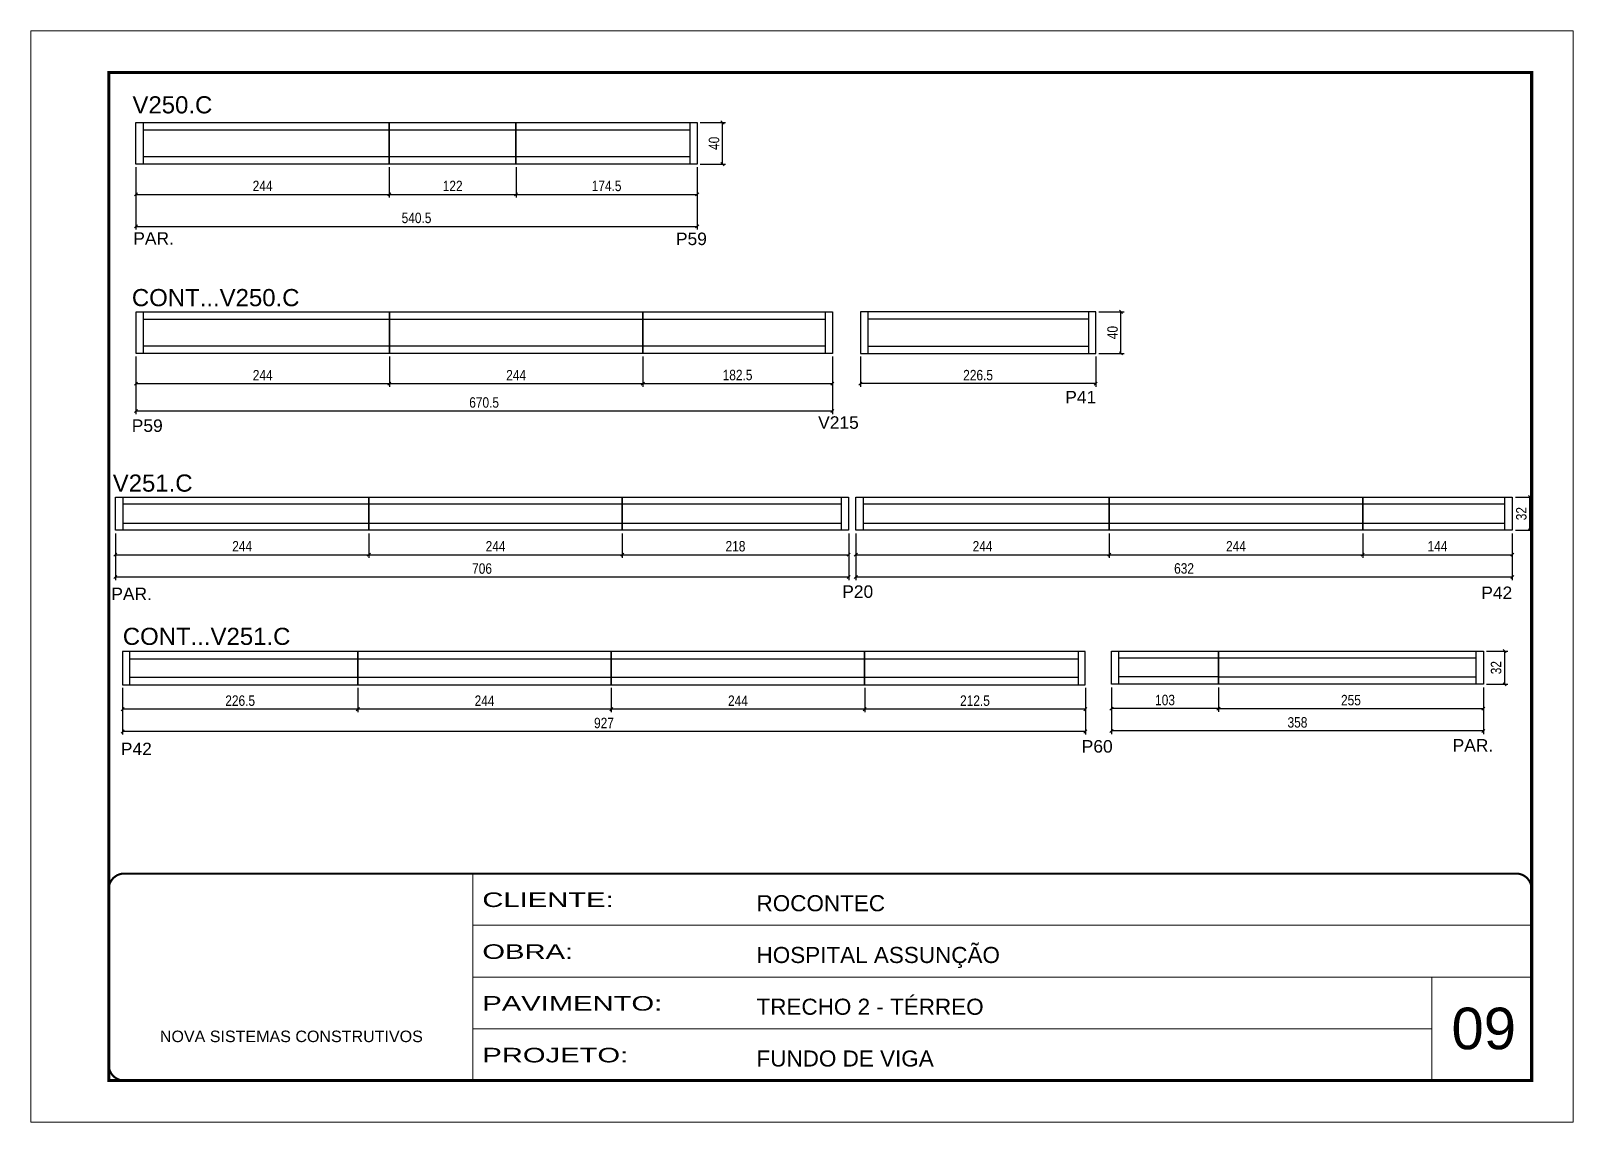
# Model space of a CAD drawing. Extents: x 2954 to 9234, y 774 to 9864.
# Drawn here: x 2954 to 4439, y 6517 to 7567 of the extents above; entities that cross this region are included whole.
import ezdxf

# ---------------------------------------------------------------- set-up
doc = ezdxf.new("R2010")
doc.units = 0
doc.linetypes.add('CONTINUO', pattern=[0])
doc.linetypes.add('DASHED', pattern=[0.75, 0.5, -0.25])
for name, color, linetype in [('5', 5, 'Continuous'), ('NOMENCLATURA', 7, 'Continuous'), ('Painéis', 200, 'Continuous'), ('SARR_2.2x7', 40, 'Continuous')]:
    doc.layers.add(name, color=color, linetype=linetype)
for name, color, linetype, lineweight in [('CARIMBO', 255, 'Continuous', 9), ('Escoras', 2, 'Continuous', 25), ('Folhas', 255, 'Continuous', 9), ('Romaneio', 3, 'Continuous', 13), ('SARRAFO DE PRESSAO', 251, 'DASHED', 9)]:
    doc.layers.add(name, color=color, linetype=linetype, lineweight=lineweight)
doc.styles.add('ARIAL', font='arial.ttf')
doc.styles.add('COTA TECNICA-50', font='techl___.ttf', dxfattribs={"height": 10})
doc.styles.get("Standard").update_dxf_attribs({"font": 'arial.ttf'})
doc.styles.add('Tecnologia', font='')
doc.styles.get('Tecnologia').set_extended_font_data('Forgotten Futurist')
doc.dimstyles.new('COTA PAINEL-50', dxfattribs={"dimtxt": 10, "dimasz": 3, "dimexe": 3, "dimexo": 3, "dimgap": 3, "dimtad": 1, "dimdec": 1, "dimzin": 12, "dimdsep": 46, "dimtxsty": 'COTA TECNICA-50', "dimblk1": 'OBLIQUE', "dimblk2": 'OBLIQUE', "dimsah": 1, "dimcen": 0.9, "dimclrd": 4, "dimclre": 4, "dimclrt": 240, "dimadec": 1, "dimazin": 3, "dimtfac": 1, "dimtdec": 1, "dimtmove": 0, "dimatfit": 3, "dimfxl": 1, "dimtolj": 1, "dimtzin": 12, "dimarcsym": 0})

msp = doc.modelspace()

# ---------------------------------------------------------------- texts
at = {"layer": '5', "linetype": 'Continuous'}
for s, rotation, p in [('PAR.', 0.00004, (3052.48, 7361.52)), ('P59', 0.00004, (3574.96, 7361.1)), ('P41', 0.00004, (3949.79, 7208.8)), ('P59', 0.00004, (3051.01, 7181.36)), ('V215', 0.00004, (3711.88, 7184.38)), ('PAR.', 359.99996, (3031.31, 7019.5)), ('P20', 359.99996, (3735.06, 7021.67)), ('P42', 359.99996, (4350.38, 7020.56)), ('P42', 359.99996, (3040.5, 6870.33)), ('P60', 359.99996, (3965.68, 6872.8)), ('PAR.', 359.99996, (4322.79, 6873.79))]:
    msp.add_text(s, height=12, rotation=rotation, dxfattribs=at).set_placement(p)
at = {"layer": 'CARIMBO', "style": 'ARIAL'}
msp.add_text('09', height=40, dxfattribs=at).set_placement((4321.72, 6587.36))
at = {"layer": 'NOMENCLATURA', "linetype": 'Continuous'}
for s, p in [('V250.C', (3051.7, 7487.82)), ('CONT...V250.C', (3051.15, 7302.32)), ('V251.C', (3032.71, 7123.86)), ('CONT...V251.C', (3042.41, 6976.39))]:
    msp.add_text(s, height=16.5, dxfattribs=at).set_placement(p)

# ---------------------------------------------------------------- blocks, each defined once
blk = doc.blocks.new('9999999999')
at = {"color": 30, "linetype": 'CONTINUO'}
for p, q in [((98564.6, 34230.2), (98564.6, 34429.4)), ((98564.6, 34379.6), (99584, 34379.6)), ((98564.6, 34329.8), (99488, 34329.8)), ((99584, 34329.8), (99488, 34329.8)), ((99488, 34329.8), (99488, 34230.2)), ((98564.6, 34280), (99488, 34280))]:
    blk.add_line(p, q, dxfattribs=at)
at = {"color": 30, "linetype": 'CONTINUO', "const_width": 2}
blk.add_lwpolyline([(99584, 34230.2), (99584, 34414.4, 0.414214), (99569, 34429.4), (98229, 34429.4, 0.414214), (98214, 34414.4), (98214, 34245.2, 0.414214), (98229, 34230.2), (99584, 34230.2)], format="xyb", dxfattribs=at)
at = {"layer": 'Folhas'}
blk.add_lwpolyline([(98139, 34190.2), (99624, 34190.2), (99624, 35240.2), (98139, 35240.2)], close=True, dxfattribs=at)
at = {"layer": 'Folhas', "color": 30, "const_width": 3}
blk.add_lwpolyline([(98214, 34230.2), (99584, 34230.2), (99584, 35200.2), (98214, 35200.2)], close=True, dxfattribs=at)
at = {"color": 7, "linetype": 'Continuous', "ltscale": 5, "style": 'ARIAL'}
for s, height, p in [('ROCONTEC', 15.48, (98837.7, 34393.1)), ('HOSPITAL ASSUNÇÃO', 15.483, (98837.7, 34343.3)), ('TRECHO 2 - TÉRREO', 15.483, (98837.7, 34293.5)), ('NOVA SISTEMAS CONSTRUTIVOS', 11.059, (98263.2, 34267.2)), ('FUNDO DE VIGA', 15.483, (98837.7, 34243.7))]:
    blk.add_text(s, height=height, dxfattribs=at).set_placement(p)
at = {"layer": 'Folhas', "color": 7, "style": 'Tecnologia', "width": 1.5}
for s, p in [('CLIENTE:', (98573.7, 34397.2)), ('OBRA:', (98573.7, 34347.3)), ('PAVIMENTO:', (98573.7, 34297.5)), ('PROJETO:', (98573.7, 34247.7))]:
    blk.add_text(s, height=14, dxfattribs=at).set_placement(p)
blk = doc.blocks.new('_Oblique')
at = {"color": 0, "linetype": 'ByBlock', "lineweight": -2}
blk.add_line((-0.5, -0.5), (0.5, 0.5), dxfattribs=at)
blk = doc.blocks.new('*D322')
at = {"layer": 'Defpoints', "color": 0, "linetype": 'ByBlock', "transparency": 16777216}
for p in [(3055.1, 7256.9), (3299.1, 7256.9), (3299.1, 7227.8)]:
    blk.add_point(p, dxfattribs=at)
at = {"layer": 'Escoras', "color": 4, "linetype": 'ByBlock', "lineweight": -2, "transparency": 16777216}
for p, q in [((3055.1, 7253.9), (3055.1, 7224.8)), ((3299.1, 7253.9), (3299.1, 7224.8)), ((3055.1, 7227.8), (3299.1, 7227.8))]:
    blk.add_line(p, q, dxfattribs=at)
at = {"layer": 'Escoras', "color": 4, "linetype": 'ByBlock', "lineweight": -2, "transparency": 16777216, "xscale": 3, "yscale": 3, "zscale": 3, "rotation": 180}
blk.add_blockref('_Oblique', (3055.1, 7227.8), dxfattribs=at)
at = {"layer": 'Escoras', "color": 4, "linetype": 'ByBlock', "lineweight": -2, "transparency": 16777216, "xscale": 3, "yscale": 3, "zscale": 3}
blk.add_blockref('_Oblique', (3299.1, 7227.8), dxfattribs=at)
at = {"layer": 'Escoras', "color": 240, "linetype": 'ByBlock', "transparency": 16777216, "insert": (3177.1, 7235.9), "char_height": 10, "attachment_point": 5, "style": 'COTA TECNICA-50'}
blk.add_mtext('\\A1;244', dxfattribs=at)
blk = doc.blocks.new('*D323')
at = {"layer": 'Defpoints', "color": 0, "linetype": 'ByBlock', "transparency": 16777216}
for p in [(3299.1, 7256.9), (3543.1, 7256.9), (3543.1, 7227.8)]:
    blk.add_point(p, dxfattribs=at)
at = {"layer": 'Escoras', "color": 4, "linetype": 'ByBlock', "lineweight": -2, "transparency": 16777216}
for p, q in [((3299.1, 7253.9), (3299.1, 7224.8)), ((3543.1, 7253.9), (3543.1, 7224.8)), ((3299.1, 7227.8), (3543.1, 7227.8))]:
    blk.add_line(p, q, dxfattribs=at)
at = {"layer": 'Escoras', "color": 4, "linetype": 'ByBlock', "lineweight": -2, "transparency": 16777216, "xscale": 3, "yscale": 3, "zscale": 3, "rotation": 180}
blk.add_blockref('_Oblique', (3299.1, 7227.8), dxfattribs=at)
at = {"layer": 'Escoras', "color": 4, "linetype": 'ByBlock', "lineweight": -2, "transparency": 16777216, "xscale": 3, "yscale": 3, "zscale": 3}
blk.add_blockref('_Oblique', (3543.1, 7227.8), dxfattribs=at)
at = {"layer": 'Escoras', "color": 240, "linetype": 'ByBlock', "transparency": 16777216, "insert": (3421.1, 7235.9), "char_height": 10, "attachment_point": 5, "style": 'COTA TECNICA-50'}
blk.add_mtext('\\A1;244', dxfattribs=at)
blk = doc.blocks.new('*D324')
at = {"layer": 'Defpoints', "color": 0, "linetype": 'ByBlock', "transparency": 16777216}
for p in [(3055, 7439), (3299, 7439), (3299, 7409.9)]:
    blk.add_point(p, dxfattribs=at)
at = {"layer": 'Escoras', "color": 4, "linetype": 'ByBlock', "lineweight": -2, "transparency": 16777216}
for p, q in [((3055, 7436), (3055, 7406.9)), ((3299, 7436), (3299, 7406.9)), ((3055, 7409.9), (3299, 7409.9))]:
    blk.add_line(p, q, dxfattribs=at)
at = {"layer": 'Escoras', "color": 4, "linetype": 'ByBlock', "lineweight": -2, "transparency": 16777216, "xscale": 3, "yscale": 3, "zscale": 3, "rotation": 180}
blk.add_blockref('_Oblique', (3055, 7409.9), dxfattribs=at)
at = {"layer": 'Escoras', "color": 4, "linetype": 'ByBlock', "lineweight": -2, "transparency": 16777216, "xscale": 3, "yscale": 3, "zscale": 3}
blk.add_blockref('_Oblique', (3299, 7409.9), dxfattribs=at)
at = {"layer": 'Escoras', "color": 240, "linetype": 'ByBlock', "transparency": 16777216, "insert": (3177, 7418), "char_height": 10, "attachment_point": 5, "style": 'COTA TECNICA-50'}
blk.add_mtext('\\A1;244', dxfattribs=at)
blk = doc.blocks.new('*D325')
at = {"layer": 'Defpoints', "color": 0, "linetype": 'ByBlock', "transparency": 16777216}
for p in [(3299, 7439), (3421, 7439), (3421, 7409.9)]:
    blk.add_point(p, dxfattribs=at)
at = {"layer": 'Escoras', "color": 4, "linetype": 'ByBlock', "lineweight": -2, "transparency": 16777216}
for p, q in [((3299, 7436), (3299, 7406.9)), ((3421, 7436), (3421, 7406.9)), ((3299, 7409.9), (3421, 7409.9))]:
    blk.add_line(p, q, dxfattribs=at)
at = {"layer": 'Escoras', "color": 4, "linetype": 'ByBlock', "lineweight": -2, "transparency": 16777216, "xscale": 3, "yscale": 3, "zscale": 3, "rotation": 180}
blk.add_blockref('_Oblique', (3299, 7409.9), dxfattribs=at)
at = {"layer": 'Escoras', "color": 4, "linetype": 'ByBlock', "lineweight": -2, "transparency": 16777216, "xscale": 3, "yscale": 3, "zscale": 3}
blk.add_blockref('_Oblique', (3421, 7409.9), dxfattribs=at)
at = {"layer": 'Escoras', "color": 240, "linetype": 'ByBlock', "transparency": 16777216, "insert": (3360, 7418), "char_height": 10, "attachment_point": 5, "style": 'COTA TECNICA-50'}
blk.add_mtext('\\A1;122', dxfattribs=at)
blk = doc.blocks.new('*D326')
at = {"layer": 'Defpoints', "color": 0, "linetype": 'ByBlock', "transparency": 16777216}
for p in [(3421, 7439), (3595.4, 7439), (3595.4, 7409.9)]:
    blk.add_point(p, dxfattribs=at)
at = {"layer": 'Escoras', "color": 4, "linetype": 'ByBlock', "lineweight": -2, "transparency": 16777216}
for p, q in [((3421, 7436), (3421, 7406.9)), ((3595.4, 7436), (3595.4, 7406.9)), ((3421, 7409.9), (3595.4, 7409.9))]:
    blk.add_line(p, q, dxfattribs=at)
at = {"layer": 'Escoras', "color": 4, "linetype": 'ByBlock', "lineweight": -2, "transparency": 16777216, "xscale": 3, "yscale": 3, "zscale": 3, "rotation": 180}
blk.add_blockref('_Oblique', (3421, 7409.9), dxfattribs=at)
at = {"layer": 'Escoras', "color": 4, "linetype": 'ByBlock', "lineweight": -2, "transparency": 16777216, "xscale": 3, "yscale": 3, "zscale": 3}
blk.add_blockref('_Oblique', (3595.4, 7409.9), dxfattribs=at)
at = {"layer": 'Escoras', "color": 240, "linetype": 'ByBlock', "transparency": 16777216, "insert": (3508.2, 7418), "char_height": 10, "attachment_point": 5, "style": 'COTA TECNICA-50'}
blk.add_mtext('\\A1;174.5', dxfattribs=at)
blk = doc.blocks.new('*D327')
at = {"layer": 'Defpoints', "color": 0, "linetype": 'ByBlock', "transparency": 16777216}
for p in [(3595.4, 7479), (3619.8, 7479), (3595.4, 7439)]:
    blk.add_point(p, dxfattribs=at)
at = {"layer": 'Escoras', "color": 4, "linetype": 'ByBlock', "lineweight": -2, "transparency": 16777216}
for p, q in [((3598.4, 7479), (3622.8, 7479)), ((3619.8, 7439), (3619.8, 7479)), ((3598.4, 7439), (3622.8, 7439))]:
    blk.add_line(p, q, dxfattribs=at)
at = {"layer": 'Escoras', "color": 4, "linetype": 'ByBlock', "lineweight": -2, "transparency": 16777216, "xscale": 3, "yscale": 3, "zscale": 3}
for p, rotation in [((3619.8, 7479), 90), ((3619.8, 7439), 270)]:
    blk.add_blockref('_Oblique', p, dxfattribs=dict(at, rotation=rotation))
at = {"layer": 'Escoras', "color": 240, "linetype": 'ByBlock', "transparency": 16777216, "insert": (3611.7, 7459), "char_height": 10, "attachment_point": 5, "rotation": 90, "style": 'COTA TECNICA-50'}
blk.add_mtext('\\A1;40', dxfattribs=at)
blk = doc.blocks.new('*D328')
at = {"layer": 'Defpoints', "color": 0, "linetype": 'ByBlock', "transparency": 16777216}
for p in [(3543.1, 7256.9), (3725.6, 7256.9), (3725.6, 7227.8)]:
    blk.add_point(p, dxfattribs=at)
at = {"layer": 'Escoras', "color": 4, "linetype": 'ByBlock', "lineweight": -2, "transparency": 16777216}
for p, q in [((3543.1, 7253.9), (3543.1, 7224.8)), ((3725.6, 7253.9), (3725.6, 7224.8)), ((3543.1, 7227.8), (3725.6, 7227.8))]:
    blk.add_line(p, q, dxfattribs=at)
at = {"layer": 'Escoras', "color": 4, "linetype": 'ByBlock', "lineweight": -2, "transparency": 16777216, "xscale": 3, "yscale": 3, "zscale": 3, "rotation": 180}
blk.add_blockref('_Oblique', (3543.1, 7227.8), dxfattribs=at)
at = {"layer": 'Escoras', "color": 4, "linetype": 'ByBlock', "lineweight": -2, "transparency": 16777216, "xscale": 3, "yscale": 3, "zscale": 3}
blk.add_blockref('_Oblique', (3725.6, 7227.8), dxfattribs=at)
at = {"layer": 'Escoras', "color": 240, "linetype": 'ByBlock', "transparency": 16777216, "insert": (3634.3, 7236), "char_height": 10, "attachment_point": 5, "style": 'COTA TECNICA-50'}
blk.add_mtext('\\A1;182.5', dxfattribs=at)
blk = doc.blocks.new('*D264')
at = {"layer": 'Defpoints', "color": 0, "linetype": 'ByBlock', "transparency": 16777216}
for p in [(3979.2, 7296.9), (4003.5, 7296.9), (3979.2, 7256.9)]:
    blk.add_point(p, dxfattribs=at)
at = {"layer": 'Escoras', "color": 4, "linetype": 'ByBlock', "lineweight": -2, "transparency": 16777216}
for p, q in [((3982.2, 7296.9), (4006.5, 7296.9)), ((4003.5, 7256.9), (4003.5, 7296.9)), ((3982.2, 7256.9), (4006.5, 7256.9))]:
    blk.add_line(p, q, dxfattribs=at)
at = {"layer": 'Escoras', "color": 4, "linetype": 'ByBlock', "lineweight": -2, "transparency": 16777216, "xscale": 3, "yscale": 3, "zscale": 3}
for p, rotation in [((4003.5, 7296.9), 90), ((4003.5, 7256.9), 270)]:
    blk.add_blockref('_Oblique', p, dxfattribs=dict(at, rotation=rotation))
at = {"layer": 'Escoras', "color": 240, "linetype": 'ByBlock', "transparency": 16777216, "insert": (3995.4, 7276.9), "char_height": 10, "attachment_point": 5, "rotation": 90, "style": 'COTA TECNICA-50'}
blk.add_mtext('\\A1;40', dxfattribs=at)
blk = doc.blocks.new('*D329')
at = {"layer": 'Defpoints', "color": 0, "linetype": 'ByBlock', "transparency": 16777216}
for p in [(3752.6, 7256.9), (3979.2, 7256.9), (3752.6, 7227.8)]:
    blk.add_point(p, dxfattribs=at)
at = {"layer": 'Escoras', "color": 4, "linetype": 'ByBlock', "lineweight": -2, "transparency": 16777216}
for p, q in [((3752.6, 7253.9), (3752.6, 7224.8)), ((3979.2, 7253.9), (3979.2, 7224.8)), ((3979.2, 7227.8), (3752.6, 7227.8))]:
    blk.add_line(p, q, dxfattribs=at)
at = {"layer": 'Escoras', "color": 4, "linetype": 'ByBlock', "lineweight": -2, "transparency": 16777216, "xscale": 3, "yscale": 3, "zscale": 3, "rotation": 180}
blk.add_blockref('_Oblique', (3752.6, 7227.8), dxfattribs=at)
at = {"layer": 'Escoras', "color": 4, "linetype": 'ByBlock', "lineweight": -2, "transparency": 16777216, "xscale": 3, "yscale": 3, "zscale": 3}
blk.add_blockref('_Oblique', (3979.2, 7227.8), dxfattribs=at)
at = {"layer": 'Escoras', "color": 240, "linetype": 'ByBlock', "transparency": 16777216, "insert": (3865.9, 7235.9), "char_height": 10, "attachment_point": 5, "style": 'COTA TECNICA-50'}
blk.add_mtext('\\A1;226.5', dxfattribs=at)
blk = doc.blocks.new('*D265')
at = {"layer": 'Defpoints', "color": 0, "linetype": 'ByBlock', "transparency": 16777216}
for p in [(3055.1, 7256.9), (3725.6, 7256.9), (3725.6, 7201.5)]:
    blk.add_point(p, dxfattribs=at)
at = {"layer": 'Escoras', "color": 4, "linetype": 'ByBlock', "lineweight": -2, "transparency": 16777216}
for p, q in [((3055.1, 7253.9), (3055.1, 7198.5)), ((3725.6, 7253.9), (3725.6, 7198.5)), ((3055.1, 7201.5), (3725.6, 7201.5))]:
    blk.add_line(p, q, dxfattribs=at)
at = {"layer": 'Escoras', "color": 4, "linetype": 'ByBlock', "lineweight": -2, "transparency": 16777216, "xscale": 3, "yscale": 3, "zscale": 3, "rotation": 180}
blk.add_blockref('_Oblique', (3055.1, 7201.5), dxfattribs=at)
at = {"layer": 'Escoras', "color": 4, "linetype": 'ByBlock', "lineweight": -2, "transparency": 16777216, "xscale": 3, "yscale": 3, "zscale": 3}
blk.add_blockref('_Oblique', (3725.6, 7201.5), dxfattribs=at)
at = {"layer": 'Escoras', "color": 240, "linetype": 'ByBlock', "transparency": 16777216, "insert": (3390.3, 7209.6), "char_height": 10, "attachment_point": 5, "style": 'COTA TECNICA-50'}
blk.add_mtext('\\A1;670.5', dxfattribs=at)
blk = doc.blocks.new('*D266')
at = {"layer": 'Defpoints', "color": 0, "linetype": 'ByBlock', "transparency": 16777216}
for p in [(3055, 7439), (3595.4, 7439), (3595.4, 7379.1)]:
    blk.add_point(p, dxfattribs=at)
at = {"layer": 'Escoras', "color": 4, "linetype": 'ByBlock', "lineweight": -2, "transparency": 16777216}
for p, q in [((3055, 7436), (3055, 7376.1)), ((3595.4, 7436), (3595.4, 7376.1)), ((3055, 7379.1), (3595.4, 7379.1))]:
    blk.add_line(p, q, dxfattribs=at)
at = {"layer": 'Escoras', "color": 4, "linetype": 'ByBlock', "lineweight": -2, "transparency": 16777216, "xscale": 3, "yscale": 3, "zscale": 3, "rotation": 180}
blk.add_blockref('_Oblique', (3055, 7379.1), dxfattribs=at)
at = {"layer": 'Escoras', "color": 4, "linetype": 'ByBlock', "lineweight": -2, "transparency": 16777216, "xscale": 3, "yscale": 3, "zscale": 3}
blk.add_blockref('_Oblique', (3595.4, 7379.1), dxfattribs=at)
at = {"layer": 'Escoras', "color": 240, "linetype": 'ByBlock', "transparency": 16777216, "insert": (3325.2, 7387.2), "char_height": 10, "attachment_point": 5, "style": 'COTA TECNICA-50'}
blk.add_mtext('\\A1;540.5', dxfattribs=at)
blk = doc.blocks.new('*D280')
at = {"layer": 'Defpoints', "color": 0, "linetype": 'ByBlock', "transparency": 16777216}
for p in [(3994.4, 6938.5), (4352.4, 6938.5), (3994.4, 6893.6)]:
    blk.add_point(p, dxfattribs=at)
at = {"layer": 'Romaneio', "color": 4, "linetype": 'ByBlock', "lineweight": -2, "transparency": 16777216}
for p, q in [((3994.4, 6935.5), (3994.4, 6890.6)), ((4352.4, 6935.5), (4352.4, 6890.6)), ((4352.4, 6893.6), (3994.4, 6893.6))]:
    blk.add_line(p, q, dxfattribs=at)
at = {"layer": 'Romaneio', "color": 4, "linetype": 'ByBlock', "lineweight": -2, "transparency": 16777216, "xscale": 3, "yscale": 3, "zscale": 3, "rotation": 180}
blk.add_blockref('_Oblique', (3994.4, 6893.6), dxfattribs=at)
at = {"layer": 'Romaneio', "color": 4, "linetype": 'ByBlock', "lineweight": -2, "transparency": 16777216, "xscale": 3, "yscale": 3, "zscale": 3}
blk.add_blockref('_Oblique', (4352.4, 6893.6), dxfattribs=at)
at = {"layer": 'Romaneio', "color": 240, "linetype": 'ByBlock', "transparency": 16777216, "insert": (4173.4, 6901.8), "char_height": 10, "attachment_point": 5, "style": 'COTA TECNICA-50'}
blk.add_mtext('\\A1;358', dxfattribs=at)
blk = doc.blocks.new('*D281')
at = {"layer": 'Defpoints', "color": 0, "linetype": 'Continuous', "transparency": 16777216}
for p in [(3994.4, 6938.5), (4097.4, 6938.5), (3994.4, 6915.1)]:
    blk.add_point(p, dxfattribs=at)
at = {"layer": 'Painéis', "color": 4, "linetype": 'Continuous', "lineweight": -2, "transparency": 16777216}
for p, q in [((3994.4, 6935.5), (3994.4, 6912.1)), ((4097.4, 6935.5), (4097.4, 6912.1)), ((4097.4, 6915.1), (3994.4, 6915.1))]:
    blk.add_line(p, q, dxfattribs=at)
at = {"layer": 'Painéis', "color": 4, "linetype": 'Continuous', "lineweight": -2, "transparency": 16777216, "xscale": 3, "yscale": 3, "zscale": 3, "rotation": 180}
blk.add_blockref('_Oblique', (3994.4, 6915.1), dxfattribs=at)
at = {"layer": 'Painéis', "color": 4, "linetype": 'Continuous', "lineweight": -2, "transparency": 16777216, "xscale": 3, "yscale": 3, "zscale": 3}
blk.add_blockref('_Oblique', (4097.4, 6915.1), dxfattribs=at)
at = {"layer": 'Painéis', "color": 240, "linetype": 'Continuous', "transparency": 16777216, "insert": (4045.9, 6923.3), "char_height": 10, "attachment_point": 5, "style": 'COTA TECNICA-50'}
blk.add_mtext('\\A1;103', dxfattribs=at)
blk = doc.blocks.new('*D282')
at = {"layer": 'Defpoints', "color": 0, "linetype": 'ByBlock', "transparency": 16777216}
for p in [(4097.4, 6938.5), (4352.4, 6938.5), (4352.4, 6915.1)]:
    blk.add_point(p, dxfattribs=at)
at = {"layer": 'Romaneio', "color": 4, "linetype": 'ByBlock', "lineweight": -2, "transparency": 16777216}
for p, q in [((4097.4, 6935.5), (4097.4, 6912.1)), ((4352.4, 6935.5), (4352.4, 6912.1)), ((4097.4, 6915.1), (4352.4, 6915.1))]:
    blk.add_line(p, q, dxfattribs=at)
at = {"layer": 'Romaneio', "color": 4, "linetype": 'ByBlock', "lineweight": -2, "transparency": 16777216, "xscale": 3, "yscale": 3, "zscale": 3, "rotation": 180}
blk.add_blockref('_Oblique', (4097.4, 6915.1), dxfattribs=at)
at = {"layer": 'Romaneio', "color": 4, "linetype": 'ByBlock', "lineweight": -2, "transparency": 16777216, "xscale": 3, "yscale": 3, "zscale": 3}
blk.add_blockref('_Oblique', (4352.4, 6915.1), dxfattribs=at)
at = {"layer": 'Romaneio', "color": 240, "linetype": 'ByBlock', "transparency": 16777216, "insert": (4224.9, 6923.2), "char_height": 10, "attachment_point": 5, "style": 'COTA TECNICA-50'}
blk.add_mtext('\\A1;255', dxfattribs=at)
blk = doc.blocks.new('*D283')
at = {"layer": 'Defpoints', "color": 0, "linetype": 'ByBlock', "transparency": 16777216}
for p in [(3756.7, 6938.1), (3969.2, 6938.1), (3756.7, 6914.6)]:
    blk.add_point(p, dxfattribs=at)
at = {"layer": 'Romaneio', "color": 4, "linetype": 'ByBlock', "lineweight": -2, "transparency": 16777216}
for p, q in [((3756.7, 6935.1), (3756.7, 6911.6)), ((3969.2, 6935.1), (3969.2, 6911.6)), ((3969.2, 6914.6), (3756.7, 6914.6))]:
    blk.add_line(p, q, dxfattribs=at)
at = {"layer": 'Romaneio', "color": 4, "linetype": 'ByBlock', "lineweight": -2, "transparency": 16777216, "xscale": 3, "yscale": 3, "zscale": 3, "rotation": 180}
blk.add_blockref('_Oblique', (3756.7, 6914.6), dxfattribs=at)
at = {"layer": 'Romaneio', "color": 4, "linetype": 'ByBlock', "lineweight": -2, "transparency": 16777216, "xscale": 3, "yscale": 3, "zscale": 3}
blk.add_blockref('_Oblique', (3969.2, 6914.6), dxfattribs=at)
at = {"layer": 'Romaneio', "color": 240, "linetype": 'ByBlock', "transparency": 16777216, "insert": (3862.9, 6922.7), "char_height": 10, "attachment_point": 5, "style": 'COTA TECNICA-50'}
blk.add_mtext('\\A1;212.5', dxfattribs=at)
blk = doc.blocks.new('*D284')
at = {"layer": 'Defpoints', "color": 0, "linetype": 'ByBlock', "transparency": 16777216}
for p in [(3512.7, 6938.1), (3756.7, 6938.1), (3512.7, 6914.6)]:
    blk.add_point(p, dxfattribs=at)
at = {"layer": 'Romaneio', "color": 4, "linetype": 'ByBlock', "lineweight": -2, "transparency": 16777216}
for p, q in [((3512.7, 6935.1), (3512.7, 6911.6)), ((3756.7, 6935.1), (3756.7, 6911.6)), ((3756.7, 6914.6), (3512.7, 6914.6))]:
    blk.add_line(p, q, dxfattribs=at)
at = {"layer": 'Romaneio', "color": 4, "linetype": 'ByBlock', "lineweight": -2, "transparency": 16777216, "xscale": 3, "yscale": 3, "zscale": 3, "rotation": 180}
blk.add_blockref('_Oblique', (3512.7, 6914.6), dxfattribs=at)
at = {"layer": 'Romaneio', "color": 4, "linetype": 'ByBlock', "lineweight": -2, "transparency": 16777216, "xscale": 3, "yscale": 3, "zscale": 3}
blk.add_blockref('_Oblique', (3756.7, 6914.6), dxfattribs=at)
at = {"layer": 'Romaneio', "color": 240, "linetype": 'ByBlock', "transparency": 16777216, "insert": (3634.7, 6922.7), "char_height": 10, "attachment_point": 5, "style": 'COTA TECNICA-50'}
blk.add_mtext('\\A1;244', dxfattribs=at)
blk = doc.blocks.new('*D285')
at = {"layer": 'Defpoints', "color": 0, "linetype": 'ByBlock', "transparency": 16777216}
for p in [(3042.2, 6938.1), (3969.2, 6938.1), (3042.2, 6893.1)]:
    blk.add_point(p, dxfattribs=at)
at = {"layer": 'Romaneio', "color": 4, "linetype": 'ByBlock', "lineweight": -2, "transparency": 16777216}
for p, q in [((3042.2, 6935.1), (3042.2, 6890.1)), ((3969.2, 6935.1), (3969.2, 6890.1)), ((3969.2, 6893.1), (3042.2, 6893.1))]:
    blk.add_line(p, q, dxfattribs=at)
at = {"layer": 'Romaneio', "color": 4, "linetype": 'ByBlock', "lineweight": -2, "transparency": 16777216, "xscale": 3, "yscale": 3, "zscale": 3, "rotation": 180}
blk.add_blockref('_Oblique', (3042.2, 6893.1), dxfattribs=at)
at = {"layer": 'Romaneio', "color": 4, "linetype": 'ByBlock', "lineweight": -2, "transparency": 16777216, "xscale": 3, "yscale": 3, "zscale": 3}
blk.add_blockref('_Oblique', (3969.2, 6893.1), dxfattribs=at)
at = {"layer": 'Romaneio', "color": 240, "linetype": 'ByBlock', "transparency": 16777216, "insert": (3505.7, 6901.2), "char_height": 10, "attachment_point": 5, "style": 'COTA TECNICA-50'}
blk.add_mtext('\\A1;927', dxfattribs=at)
blk = doc.blocks.new('*D236')
at = {"layer": 'Defpoints', "color": 0, "linetype": 'ByBlock', "transparency": 16777216}
for p in [(3748.2, 7086.7), (3992.2, 7086.7), (3992.2, 7063.2)]:
    blk.add_point(p, dxfattribs=at)
at = {"layer": 'Romaneio', "color": 4, "linetype": 'ByBlock', "lineweight": -2, "transparency": 16777216}
for p, q in [((3748.2, 7083.7), (3748.2, 7060.2)), ((3992.2, 7083.7), (3992.2, 7060.2)), ((3748.2, 7063.2), (3992.2, 7063.2))]:
    blk.add_line(p, q, dxfattribs=at)
at = {"layer": 'Romaneio', "color": 4, "linetype": 'ByBlock', "lineweight": -2, "transparency": 16777216, "xscale": 3, "yscale": 3, "zscale": 3, "rotation": 180}
blk.add_blockref('_Oblique', (3748.2, 7063.2), dxfattribs=at)
at = {"layer": 'Romaneio', "color": 4, "linetype": 'ByBlock', "lineweight": -2, "transparency": 16777216, "xscale": 3, "yscale": 3, "zscale": 3}
blk.add_blockref('_Oblique', (3992.2, 7063.2), dxfattribs=at)
at = {"layer": 'Romaneio', "color": 240, "linetype": 'ByBlock', "transparency": 16777216, "insert": (3870.2, 7071.3), "char_height": 10, "attachment_point": 5, "style": 'COTA TECNICA-50'}
blk.add_mtext('\\A1;244', dxfattribs=at)
blk = doc.blocks.new('*D237')
at = {"layer": 'Defpoints', "color": 0, "linetype": 'ByBlock', "transparency": 16777216}
for p in [(3992.2, 7086.7), (4236.2, 7086.7), (4236.2, 7063.2)]:
    blk.add_point(p, dxfattribs=at)
at = {"layer": 'Romaneio', "color": 4, "linetype": 'ByBlock', "lineweight": -2, "transparency": 16777216}
for p, q in [((3992.2, 7083.7), (3992.2, 7060.2)), ((4236.2, 7083.7), (4236.2, 7060.2)), ((3992.2, 7063.2), (4236.2, 7063.2))]:
    blk.add_line(p, q, dxfattribs=at)
at = {"layer": 'Romaneio', "color": 4, "linetype": 'ByBlock', "lineweight": -2, "transparency": 16777216, "xscale": 3, "yscale": 3, "zscale": 3, "rotation": 180}
blk.add_blockref('_Oblique', (3992.2, 7063.2), dxfattribs=at)
at = {"layer": 'Romaneio', "color": 4, "linetype": 'ByBlock', "lineweight": -2, "transparency": 16777216, "xscale": 3, "yscale": 3, "zscale": 3}
blk.add_blockref('_Oblique', (4236.2, 7063.2), dxfattribs=at)
at = {"layer": 'Romaneio', "color": 240, "linetype": 'ByBlock', "transparency": 16777216, "insert": (4114.2, 7071.3), "char_height": 10, "attachment_point": 5, "style": 'COTA TECNICA-50'}
blk.add_mtext('\\A1;244', dxfattribs=at)
blk = doc.blocks.new('*D238')
at = {"layer": 'Defpoints', "color": 0, "linetype": 'ByBlock', "transparency": 16777216}
for p in [(4236.2, 7086.7), (4380.2, 7086.7), (4380.2, 7063.2)]:
    blk.add_point(p, dxfattribs=at)
at = {"layer": 'Romaneio', "color": 4, "linetype": 'ByBlock', "lineweight": -2, "transparency": 16777216}
for p, q in [((4236.2, 7083.7), (4236.2, 7060.2)), ((4380.2, 7083.7), (4380.2, 7060.2)), ((4236.2, 7063.2), (4380.2, 7063.2))]:
    blk.add_line(p, q, dxfattribs=at)
at = {"layer": 'Romaneio', "color": 4, "linetype": 'ByBlock', "lineweight": -2, "transparency": 16777216, "xscale": 3, "yscale": 3, "zscale": 3, "rotation": 180}
blk.add_blockref('_Oblique', (4236.2, 7063.2), dxfattribs=at)
at = {"layer": 'Romaneio', "color": 4, "linetype": 'ByBlock', "lineweight": -2, "transparency": 16777216, "xscale": 3, "yscale": 3, "zscale": 3}
blk.add_blockref('_Oblique', (4380.2, 7063.2), dxfattribs=at)
at = {"layer": 'Romaneio', "color": 240, "linetype": 'ByBlock', "transparency": 16777216, "insert": (4308.2, 7071.3), "char_height": 10, "attachment_point": 5, "style": 'COTA TECNICA-50'}
blk.add_mtext('\\A1;144', dxfattribs=at)
blk = doc.blocks.new('*D239')
at = {"layer": 'Defpoints', "color": 0, "linetype": 'ByBlock', "transparency": 16777216}
for p in [(3748.2, 7086.7), (4380.2, 7086.7), (3748.2, 7041.7)]:
    blk.add_point(p, dxfattribs=at)
at = {"layer": 'Romaneio', "color": 4, "linetype": 'ByBlock', "lineweight": -2, "transparency": 16777216}
for p, q in [((3748.2, 7083.7), (3748.2, 7038.7)), ((4380.2, 7083.7), (4380.2, 7038.7)), ((4380.2, 7041.7), (3748.2, 7041.7))]:
    blk.add_line(p, q, dxfattribs=at)
at = {"layer": 'Romaneio', "color": 4, "linetype": 'ByBlock', "lineweight": -2, "transparency": 16777216, "xscale": 3, "yscale": 3, "zscale": 3, "rotation": 180}
blk.add_blockref('_Oblique', (3748.2, 7041.7), dxfattribs=at)
at = {"layer": 'Romaneio', "color": 4, "linetype": 'ByBlock', "lineweight": -2, "transparency": 16777216, "xscale": 3, "yscale": 3, "zscale": 3}
blk.add_blockref('_Oblique', (4380.2, 7041.7), dxfattribs=at)
at = {"layer": 'Romaneio', "color": 240, "linetype": 'ByBlock', "transparency": 16777216, "insert": (4064.2, 7049.9), "char_height": 10, "attachment_point": 5, "style": 'COTA TECNICA-50'}
blk.add_mtext('\\A1;632', dxfattribs=at)
blk = doc.blocks.new('*D240')
at = {"layer": 'Defpoints', "color": 0, "linetype": 'ByBlock', "transparency": 16777216}
for p in [(3035.3, 7086.7), (3279.3, 7086.7), (3279.3, 7063.2)]:
    blk.add_point(p, dxfattribs=at)
at = {"layer": 'Romaneio', "color": 4, "linetype": 'ByBlock', "lineweight": -2, "transparency": 16777216}
for p, q in [((3035.3, 7083.7), (3035.3, 7060.2)), ((3279.3, 7083.7), (3279.3, 7060.2)), ((3035.3, 7063.2), (3279.3, 7063.2))]:
    blk.add_line(p, q, dxfattribs=at)
at = {"layer": 'Romaneio', "color": 4, "linetype": 'ByBlock', "lineweight": -2, "transparency": 16777216, "xscale": 3, "yscale": 3, "zscale": 3, "rotation": 180}
blk.add_blockref('_Oblique', (3035.3, 7063.2), dxfattribs=at)
at = {"layer": 'Romaneio', "color": 4, "linetype": 'ByBlock', "lineweight": -2, "transparency": 16777216, "xscale": 3, "yscale": 3, "zscale": 3}
blk.add_blockref('_Oblique', (3279.3, 7063.2), dxfattribs=at)
at = {"layer": 'Romaneio', "color": 240, "linetype": 'ByBlock', "transparency": 16777216, "insert": (3157.3, 7071.3), "char_height": 10, "attachment_point": 5, "style": 'COTA TECNICA-50'}
blk.add_mtext('\\A1;244', dxfattribs=at)
blk = doc.blocks.new('*D241')
at = {"layer": 'Defpoints', "color": 0, "linetype": 'ByBlock', "transparency": 16777216}
for p in [(3279.3, 7086.7), (3523.3, 7086.7), (3523.3, 7063.2)]:
    blk.add_point(p, dxfattribs=at)
at = {"layer": 'Romaneio', "color": 4, "linetype": 'ByBlock', "lineweight": -2, "transparency": 16777216}
for p, q in [((3279.3, 7083.7), (3279.3, 7060.2)), ((3523.3, 7083.7), (3523.3, 7060.2)), ((3279.3, 7063.2), (3523.3, 7063.2))]:
    blk.add_line(p, q, dxfattribs=at)
at = {"layer": 'Romaneio', "color": 4, "linetype": 'ByBlock', "lineweight": -2, "transparency": 16777216, "xscale": 3, "yscale": 3, "zscale": 3, "rotation": 180}
blk.add_blockref('_Oblique', (3279.3, 7063.2), dxfattribs=at)
at = {"layer": 'Romaneio', "color": 4, "linetype": 'ByBlock', "lineweight": -2, "transparency": 16777216, "xscale": 3, "yscale": 3, "zscale": 3}
blk.add_blockref('_Oblique', (3523.3, 7063.2), dxfattribs=at)
at = {"layer": 'Romaneio', "color": 240, "linetype": 'ByBlock', "transparency": 16777216, "insert": (3401.3, 7071.3), "char_height": 10, "attachment_point": 5, "style": 'COTA TECNICA-50'}
blk.add_mtext('\\A1;244', dxfattribs=at)
blk = doc.blocks.new('*D242')
at = {"layer": 'Defpoints', "color": 0, "linetype": 'ByBlock', "transparency": 16777216}
for p in [(3523.3, 7086.7), (3741.3, 7086.7), (3741.3, 7063.2)]:
    blk.add_point(p, dxfattribs=at)
at = {"layer": 'Romaneio', "color": 4, "linetype": 'ByBlock', "lineweight": -2, "transparency": 16777216}
for p, q in [((3523.3, 7083.7), (3523.3, 7060.2)), ((3741.3, 7083.7), (3741.3, 7060.2)), ((3523.3, 7063.2), (3741.3, 7063.2))]:
    blk.add_line(p, q, dxfattribs=at)
at = {"layer": 'Romaneio', "color": 4, "linetype": 'ByBlock', "lineweight": -2, "transparency": 16777216, "xscale": 3, "yscale": 3, "zscale": 3, "rotation": 180}
blk.add_blockref('_Oblique', (3523.3, 7063.2), dxfattribs=at)
at = {"layer": 'Romaneio', "color": 4, "linetype": 'ByBlock', "lineweight": -2, "transparency": 16777216, "xscale": 3, "yscale": 3, "zscale": 3}
blk.add_blockref('_Oblique', (3741.3, 7063.2), dxfattribs=at)
at = {"layer": 'Romaneio', "color": 240, "linetype": 'ByBlock', "transparency": 16777216, "insert": (3632.3, 7071.3), "char_height": 10, "attachment_point": 5, "style": 'COTA TECNICA-50'}
blk.add_mtext('\\A1;218', dxfattribs=at)
blk = doc.blocks.new('*D243')
at = {"layer": 'Defpoints', "color": 0, "linetype": 'ByBlock', "transparency": 16777216}
for p in [(3035.3, 7086.7), (3741.3, 7086.7), (3035.3, 7041.7)]:
    blk.add_point(p, dxfattribs=at)
at = {"layer": 'Romaneio', "color": 4, "linetype": 'ByBlock', "lineweight": -2, "transparency": 16777216}
for p, q in [((3035.3, 7083.7), (3035.3, 7038.7)), ((3741.3, 7083.7), (3741.3, 7038.7)), ((3741.3, 7041.7), (3035.3, 7041.7))]:
    blk.add_line(p, q, dxfattribs=at)
at = {"layer": 'Romaneio', "color": 4, "linetype": 'ByBlock', "lineweight": -2, "transparency": 16777216, "xscale": 3, "yscale": 3, "zscale": 3, "rotation": 180}
blk.add_blockref('_Oblique', (3035.3, 7041.7), dxfattribs=at)
at = {"layer": 'Romaneio', "color": 4, "linetype": 'ByBlock', "lineweight": -2, "transparency": 16777216, "xscale": 3, "yscale": 3, "zscale": 3}
blk.add_blockref('_Oblique', (3741.3, 7041.7), dxfattribs=at)
at = {"layer": 'Romaneio', "color": 240, "linetype": 'ByBlock', "transparency": 16777216, "insert": (3388.3, 7049.8), "char_height": 10, "attachment_point": 5, "style": 'COTA TECNICA-50'}
blk.add_mtext('\\A1;706', dxfattribs=at)
blk = doc.blocks.new('*D244')
at = {"layer": 'Defpoints', "color": 0, "linetype": 'ByBlock', "transparency": 16777216}
for p in [(4352.4, 6970.5), (4352.4, 6938.5), (4372.9, 6938.5)]:
    blk.add_point(p, dxfattribs=at)
at = {"layer": 'Romaneio', "color": 4, "linetype": 'ByBlock', "lineweight": -2, "transparency": 16777216}
for p, q in [((4355.4, 6970.5), (4375.9, 6970.5)), ((4372.9, 6970.5), (4372.9, 6938.5)), ((4355.4, 6938.5), (4375.9, 6938.5))]:
    blk.add_line(p, q, dxfattribs=at)
at = {"layer": 'Romaneio', "color": 4, "linetype": 'ByBlock', "lineweight": -2, "transparency": 16777216, "xscale": 3, "yscale": 3, "zscale": 3}
for p, rotation in [((4372.9, 6970.5), 90), ((4372.9, 6938.5), 270)]:
    blk.add_blockref('_Oblique', p, dxfattribs=dict(at, rotation=rotation))
at = {"layer": 'Romaneio', "color": 240, "linetype": 'ByBlock', "transparency": 16777216, "insert": (4364.7, 6954.5), "char_height": 10, "attachment_point": 5, "rotation": 90, "style": 'COTA TECNICA-50'}
blk.add_mtext('\\A1;32', dxfattribs=at)
blk = doc.blocks.new('*D245')
at = {"layer": 'Defpoints', "color": 0, "linetype": 'ByBlock', "transparency": 16777216}
for p in [(4380.2, 7118.7), (4397.2, 7118.7), (4380.2, 7086.7)]:
    blk.add_point(p, dxfattribs=at)
at = {"layer": 'Romaneio', "color": 4, "linetype": 'ByBlock', "lineweight": -2, "transparency": 16777216}
for p, q in [((4383.2, 7118.7), (4400.2, 7118.7)), ((4397.2, 7086.7), (4397.2, 7118.7)), ((4383.2, 7086.7), (4400.2, 7086.7))]:
    blk.add_line(p, q, dxfattribs=at)
at = {"layer": 'Romaneio', "color": 4, "linetype": 'ByBlock', "lineweight": -2, "transparency": 16777216, "xscale": 3, "yscale": 3, "zscale": 3}
for p, rotation in [((4397.2, 7118.7), 90), ((4397.2, 7086.7), 270)]:
    blk.add_blockref('_Oblique', p, dxfattribs=dict(at, rotation=rotation))
at = {"layer": 'Romaneio', "color": 240, "linetype": 'ByBlock', "transparency": 16777216, "insert": (4389, 7102.7), "char_height": 10, "attachment_point": 5, "rotation": 90, "style": 'COTA TECNICA-50'}
blk.add_mtext('\\A1;32', dxfattribs=at)
blk = doc.blocks.new('*D286')
at = {"layer": 'Defpoints', "color": 0, "linetype": 'ByBlock', "transparency": 16777216}
for p in [(3268.7, 6938.1), (3512.7, 6938.1), (3268.7, 6914.6)]:
    blk.add_point(p, dxfattribs=at)
at = {"layer": 'Escoras', "color": 4, "linetype": 'ByBlock', "lineweight": -2, "transparency": 16777216}
for p, q in [((3268.7, 6935.1), (3268.7, 6911.6)), ((3512.7, 6935.1), (3512.7, 6911.6)), ((3512.7, 6914.6), (3268.7, 6914.6))]:
    blk.add_line(p, q, dxfattribs=at)
at = {"layer": 'Escoras', "color": 4, "linetype": 'ByBlock', "lineweight": -2, "transparency": 16777216, "xscale": 3, "yscale": 3, "zscale": 3, "rotation": 180}
blk.add_blockref('_Oblique', (3268.7, 6914.6), dxfattribs=at)
at = {"layer": 'Escoras', "color": 4, "linetype": 'ByBlock', "lineweight": -2, "transparency": 16777216, "xscale": 3, "yscale": 3, "zscale": 3}
blk.add_blockref('_Oblique', (3512.7, 6914.6), dxfattribs=at)
at = {"layer": 'Escoras', "color": 240, "linetype": 'ByBlock', "transparency": 16777216, "insert": (3390.7, 6922.7), "char_height": 10, "attachment_point": 5, "style": 'COTA TECNICA-50'}
blk.add_mtext('\\A1;244', dxfattribs=at)
blk = doc.blocks.new('*D246')
at = {"layer": 'Defpoints', "color": 0, "linetype": 'ByBlock', "transparency": 16777216}
for p in [(3042.2, 6938.1), (3268.7, 6938.1), (3042.2, 6914.6)]:
    blk.add_point(p, dxfattribs=at)
at = {"layer": 'Escoras', "color": 4, "linetype": 'ByBlock', "lineweight": -2, "transparency": 16777216}
for p, q in [((3042.2, 6935.1), (3042.2, 6911.6)), ((3268.7, 6935.1), (3268.7, 6911.6)), ((3268.7, 6914.6), (3042.2, 6914.6))]:
    blk.add_line(p, q, dxfattribs=at)
at = {"layer": 'Escoras', "color": 4, "linetype": 'ByBlock', "lineweight": -2, "transparency": 16777216, "xscale": 3, "yscale": 3, "zscale": 3, "rotation": 180}
blk.add_blockref('_Oblique', (3042.2, 6914.6), dxfattribs=at)
at = {"layer": 'Escoras', "color": 4, "linetype": 'ByBlock', "lineweight": -2, "transparency": 16777216, "xscale": 3, "yscale": 3, "zscale": 3}
blk.add_blockref('_Oblique', (3268.7, 6914.6), dxfattribs=at)
at = {"layer": 'Escoras', "color": 240, "linetype": 'ByBlock', "transparency": 16777216, "insert": (3155.4, 6922.7), "char_height": 10, "attachment_point": 5, "style": 'COTA TECNICA-50'}
blk.add_mtext('\\A1;226.5', dxfattribs=at)

# ---------------------------------------------------------------- dimensions: what is measured, and where the dimension line sits
at = {"layer": 'Escoras', "linetype": 'ByBlock'}
for p1, p2, picture, middle in [((3595.44, 7438.99), (3595.44, 7478.99), '*D327', (3611.7, 7458.99)), ((3979.16, 7256.93), (3979.16, 7296.93), '*D264', (3995.43, 7276.93))]:
    dim = msp.add_aligned_dim(p1=p1, p2=p2, distance=-24.36, dimstyle='COTA PAINEL-50', override={"dimarcsym": 1}, dxfattribs=at)
    dim.commit()
    dim.dimension.update_dxf_attribs({"geometry": picture, "text_midpoint": middle})
for base, p1, p2, picture, middle in [((3298.96, 7409.9), (3054.96, 7438.99), (3298.96, 7438.99), '*D324', (3176.96, 7417.97)), ((3595.44, 7379.1), (3054.96, 7438.99), (3595.44, 7438.99), '*D266', (3325.2, 7387.21)), ((3420.96, 7409.9), (3298.96, 7438.99), (3420.96, 7438.99), '*D325', (3359.96, 7417.96)), ((3595.44, 7409.9), (3420.96, 7438.99), (3595.44, 7438.99), '*D326', (3508.2, 7418.01)), ((3299.11, 7227.84), (3055.11, 7256.93), (3299.11, 7256.93), '*D322', (3177.11, 7235.91)), ((3725.59, 7201.53), (3055.11, 7256.93), (3725.59, 7256.93), '*D265', (3390.35, 7209.64)), ((3543.11, 7227.84), (3299.11, 7256.93), (3543.11, 7256.93), '*D323', (3421.11, 7235.91)), ((3725.59, 7227.84), (3543.11, 7256.93), (3725.59, 7256.93), '*D328', (3634.35, 7235.97))]:
    dim = msp.add_linear_dim(base=base, p1=p1, p2=p2, dimstyle='COTA PAINEL-50', override={"dimarcsym": 1}, dxfattribs=at)
    dim.commit()
    dim.dimension.update_dxf_attribs({"geometry": picture, "text_midpoint": middle})
for base, p1, p2, picture, middle in [((3752.64, 7227.84), (3979.16, 7256.93), (3752.64, 7256.93), '*D329', (3865.9, 7235.95)), ((3042.16, 6914.6), (3268.66, 6938.06), (3042.16, 6938.06), '*D246', (3155.41, 6922.71)), ((3268.66, 6914.6), (3512.66, 6938.06), (3268.66, 6938.06), '*D286', (3390.66, 6922.68))]:
    dim = msp.add_linear_dim(base=base, p1=p1, p2=p2, angle=180, dimstyle='COTA PAINEL-50', override={"dimarcsym": 1}, dxfattribs=at)
    dim.commit()
    dim.dimension.update_dxf_attribs({"geometry": picture, "text_midpoint": middle})
at = {"layer": 'Painéis', "linetype": 'Continuous'}
dim = msp.add_linear_dim(base=(3994.41, 6915.07), p1=(4097.43, 6938.53), p2=(3994.41, 6938.53), dimstyle='COTA PAINEL-50', override={"dimarcsym": 1}, dxfattribs=at)
dim.commit()
dim.dimension.update_dxf_attribs({"geometry": '*D281', "text_midpoint": (4045.92, 6923.29)})
at = {"layer": 'Romaneio', "linetype": 'ByBlock'}
dim = msp.add_aligned_dim(p1=(4380.21, 7086.66), p2=(4380.21, 7118.66), distance=-16.98, dimstyle='COTA PAINEL-50', override={"dimarcsym": 1}, dxfattribs=at)
dim.commit()
dim.dimension.update_dxf_attribs({"geometry": '*D245', "text_midpoint": (4388.97, 7102.66)})
for base, p1, p2, override, picture, middle in [((3279.28, 7063.2), (3035.28, 7086.66), (3279.28, 7086.66), {"dimtmove": 1, "dimarcsym": 1}, '*D240', (3157.28, 7071.27)), ((3035.28, 7041.7), (3741.28, 7086.66), (3035.28, 7086.66), {"dimtmove": 1, "dimarcsym": 1}, '*D243', (3388.28, 7049.8)), ((3523.28, 7063.2), (3279.28, 7086.66), (3523.28, 7086.66), {"dimtmove": 1, "dimarcsym": 1}, '*D241', (3401.28, 7071.27)), ((3741.28, 7063.2), (3523.28, 7086.66), (3741.28, 7086.66), {"dimtmove": 1, "dimarcsym": 1}, '*D242', (3632.28, 7071.29)), ((3992.21, 7063.2), (3748.21, 7086.66), (3992.21, 7086.66), {"dimtmove": 1, "dimarcsym": 1}, '*D236', (3870.21, 7071.27)), ((3748.21, 7041.7), (4380.21, 7086.66), (3748.21, 7086.66), {"dimtmove": 1, "dimarcsym": 1}, '*D239', (4064.21, 7049.92)), ((4236.21, 7063.2), (3992.21, 7086.66), (4236.21, 7086.66), {"dimtmove": 1, "dimarcsym": 1}, '*D237', (4114.21, 7071.27)), ((4380.21, 7063.2), (4236.21, 7086.66), (4380.21, 7086.66), {"dimtmove": 1, "dimarcsym": 1}, '*D238', (4308.21, 7071.27)), ((3994.41, 6893.57), (4352.43, 6938.53), (3994.41, 6938.53), {"dimarcsym": 1}, '*D280', (4173.42, 6901.81)), ((4352.43, 6915.07), (4097.43, 6938.53), (4352.43, 6938.53), {"dimarcsym": 1}, '*D282', (4224.93, 6923.18))]:
    dim = msp.add_linear_dim(base=base, p1=p1, p2=p2, dimstyle='COTA PAINEL-50', override=override, dxfattribs=at)
    dim.commit()
    dim.dimension.update_dxf_attribs({"geometry": picture, "text_midpoint": middle})
for base, p1, p2, angle, override, picture, middle in [((4372.91, 6938.53), (4352.43, 6970.53), (4352.43, 6938.53), 90, {"dimarcsym": 1}, '*D244', (4364.69, 6954.53)), ((3042.16, 6893.11), (3969.16, 6938.06), (3042.16, 6938.06), 180, {"dimtmove": 1, "dimarcsym": 1}, '*D285', (3505.66, 6901.21)), ((3512.66, 6914.6), (3756.66, 6938.06), (3512.66, 6938.06), 180, {"dimtmove": 1, "dimarcsym": 1}, '*D284', (3634.66, 6922.68)), ((3756.66, 6914.6), (3969.16, 6938.06), (3756.66, 6938.06), 180, {"dimarcsym": 1}, '*D283', (3862.91, 6922.71))]:
    dim = msp.add_linear_dim(base=base, p1=p1, p2=p2, angle=angle, dimstyle='COTA PAINEL-50', override=override, dxfattribs=at)
    dim.commit()
    dim.dimension.update_dxf_attribs({"geometry": picture, "text_midpoint": middle})

# ---------------------------------------------------------------- linework, layer by layer
at = {"layer": 'Painéis', "linetype": 'Continuous'}
for p, q in [((3994.41, 6970.53), (4097.43, 6970.53)), ((3994.41, 6938.53), (3994.41, 6970.53)), ((4097.43, 6970.53), (4097.43, 6938.53)), ((4097.43, 6938.53), (3994.41, 6938.53))]:
    msp.add_line(p, q, dxfattribs=at)
for points in [[(3054.96, 7478.99), (3298.96, 7478.99), (3298.96, 7438.99), (3054.96, 7438.99)], [(3298.96, 7478.99), (3420.96, 7478.99), (3420.96, 7438.99), (3298.96, 7438.99)], [(3420.96, 7478.99), (3595.44, 7478.99), (3595.44, 7438.99), (3420.96, 7438.99)], [(3055.11, 7296.93), (3299.11, 7296.93), (3299.11, 7256.93), (3055.11, 7256.93)], [(3299.11, 7296.93), (3543.11, 7296.93), (3543.11, 7256.93), (3299.11, 7256.93)], [(3543.11, 7296.93), (3725.59, 7296.93), (3725.59, 7256.93), (3543.11, 7256.93)], [(3979.16, 7296.93), (3752.64, 7296.93), (3752.64, 7256.93), (3979.16, 7256.93)], [(3035.28, 7118.66), (3279.28, 7118.66), (3279.28, 7086.66), (3035.28, 7086.66)], [(3279.28, 7118.66), (3523.28, 7118.66), (3523.28, 7086.66), (3279.28, 7086.66)], [(3523.28, 7086.66), (3523.28, 7118.66), (3741.28, 7118.66), (3741.28, 7086.66)], [(3748.21, 7118.66), (3992.21, 7118.66), (3992.21, 7086.66), (3748.21, 7086.66)], [(3992.21, 7118.66), (4236.21, 7118.66), (4236.21, 7086.66), (3992.21, 7086.66)], [(4236.21, 7086.66), (4236.21, 7118.66), (4380.21, 7118.66), (4380.21, 7086.66)], [(3268.66, 6938.06), (3268.66, 6970.06), (3042.16, 6970.06), (3042.16, 6938.06)], [(3512.66, 6970.06), (3268.66, 6970.06), (3268.66, 6938.06), (3512.66, 6938.06)], [(3756.66, 6970.06), (3512.66, 6970.06), (3512.66, 6938.06), (3756.66, 6938.06)], [(3512.66, 6970.06), (3512.66, 6970.06), (3512.66, 6938.06), (3512.66, 6938.06)], [(3969.16, 6970.06), (3756.66, 6970.06), (3756.66, 6938.06), (3969.16, 6938.06)], [(4352.43, 6938.53), (4097.43, 6938.53), (4097.43, 6970.53), (4352.43, 6970.53)]]:
    msp.add_lwpolyline(points, close=True, dxfattribs=at)
at = {"layer": 'SARR_2.2x7', "linetype": 'Continuous'}
for p, q in [((3061.96, 7478.99), (3061.96, 7438.99)), ((3061.96, 7471.99), (3298.96, 7471.99)), ((3298.96, 7471.99), (3420.96, 7471.99)), ((3420.96, 7471.99), (3588.44, 7471.99)), ((3588.41, 7478.99), (3588.41, 7438.99)), ((3299, 7445.99), (3062, 7445.99)), ((3421, 7445.99), (3299, 7445.99)), ((3588.48, 7445.99), (3421, 7445.99)), ((3062.11, 7296.93), (3062.11, 7256.93)), ((3718.55, 7296.93), (3718.55, 7256.93)), ((3759.68, 7296.93), (3759.68, 7256.93)), ((3972.13, 7296.93), (3972.13, 7256.93)), ((3062.11, 7289.93), (3299.11, 7289.93)), ((3299.11, 7289.93), (3543.11, 7289.93)), ((3543.11, 7289.93), (3718.59, 7289.93)), ((3972.13, 7289.93), (3759.64, 7289.93)), ((3299.14, 7263.93), (3062.14, 7263.93)), ((3543.14, 7263.93), (3299.14, 7263.93)), ((3718.62, 7263.93), (3543.14, 7263.93)), ((3759.61, 7263.93), (3972.13, 7263.93)), ((3042.28, 7118.66), (3042.28, 7086.66)), ((3734.28, 7086.66), (3734.28, 7118.66)), ((3755.21, 7118.66), (3755.21, 7086.66)), ((4373.21, 7086.66), (4373.21, 7118.66)), ((3279.28, 7111.66), (3042.28, 7111.66)), ((3523.28, 7111.66), (3279.28, 7111.66)), ((3734.28, 7111.66), (3523.28, 7111.66)), ((3992.21, 7111.66), (3755.21, 7111.66)), ((4236.21, 7111.66), (3992.21, 7111.66)), ((4373.21, 7111.66), (4236.21, 7111.66)), ((3042.28, 7093.66), (3279.28, 7093.66)), ((3279.28, 7093.66), (3523.28, 7093.66)), ((3523.28, 7093.66), (3734.28, 7093.66)), ((3755.21, 7093.66), (3992.21, 7093.66)), ((3992.21, 7093.66), (4236.21, 7093.66)), ((4236.21, 7093.66), (4373.21, 7093.66)), ((3049.16, 6938.06), (3049.16, 6970.06)), ((3962.16, 6970.06), (3962.16, 6938.06)), ((4001.41, 6938.53), (4001.41, 6970.53)), ((4345.43, 6938.53), (4345.43, 6970.53)), ((3049.16, 6963.06), (3268.66, 6963.06)), ((3268.66, 6963.06), (3512.66, 6963.06)), ((3512.66, 6963.06), (3756.66, 6963.06)), ((3756.66, 6963.06), (3962.16, 6963.06)), ((4097.43, 6963.53), (4001.41, 6963.53)), ((4345.43, 6963.53), (4097.43, 6963.53)), ((3268.66, 6945.06), (3049.16, 6945.06)), ((3512.66, 6945.06), (3268.66, 6945.06)), ((3756.66, 6945.06), (3512.66, 6945.06)), ((3962.16, 6945.06), (3756.66, 6945.06)), ((4097.43, 6945.53), (4001.41, 6945.53)), ((4097.43, 6945.53), (4345.43, 6945.53))]:
    msp.add_line(p, q, dxfattribs=at)

# ---------------------------------------------------------------- block references
at = {"layer": 'SARRAFO DE PRESSAO', "color": 6, "linetype": 'ByBlock'}
msp.add_blockref('9999999999', (-95185.12, -27672.99), dxfattribs=at)

msp.set_redraw_order([(e.dxf.handle, doc.entitydb.next_handle()) for e in msp.query("TEXT MTEXT ATTDEF DIMENSION ARC_DIMENSION")])  # texts and dimensions are drawn at this point

doc.saveas('drawing.dxf')
